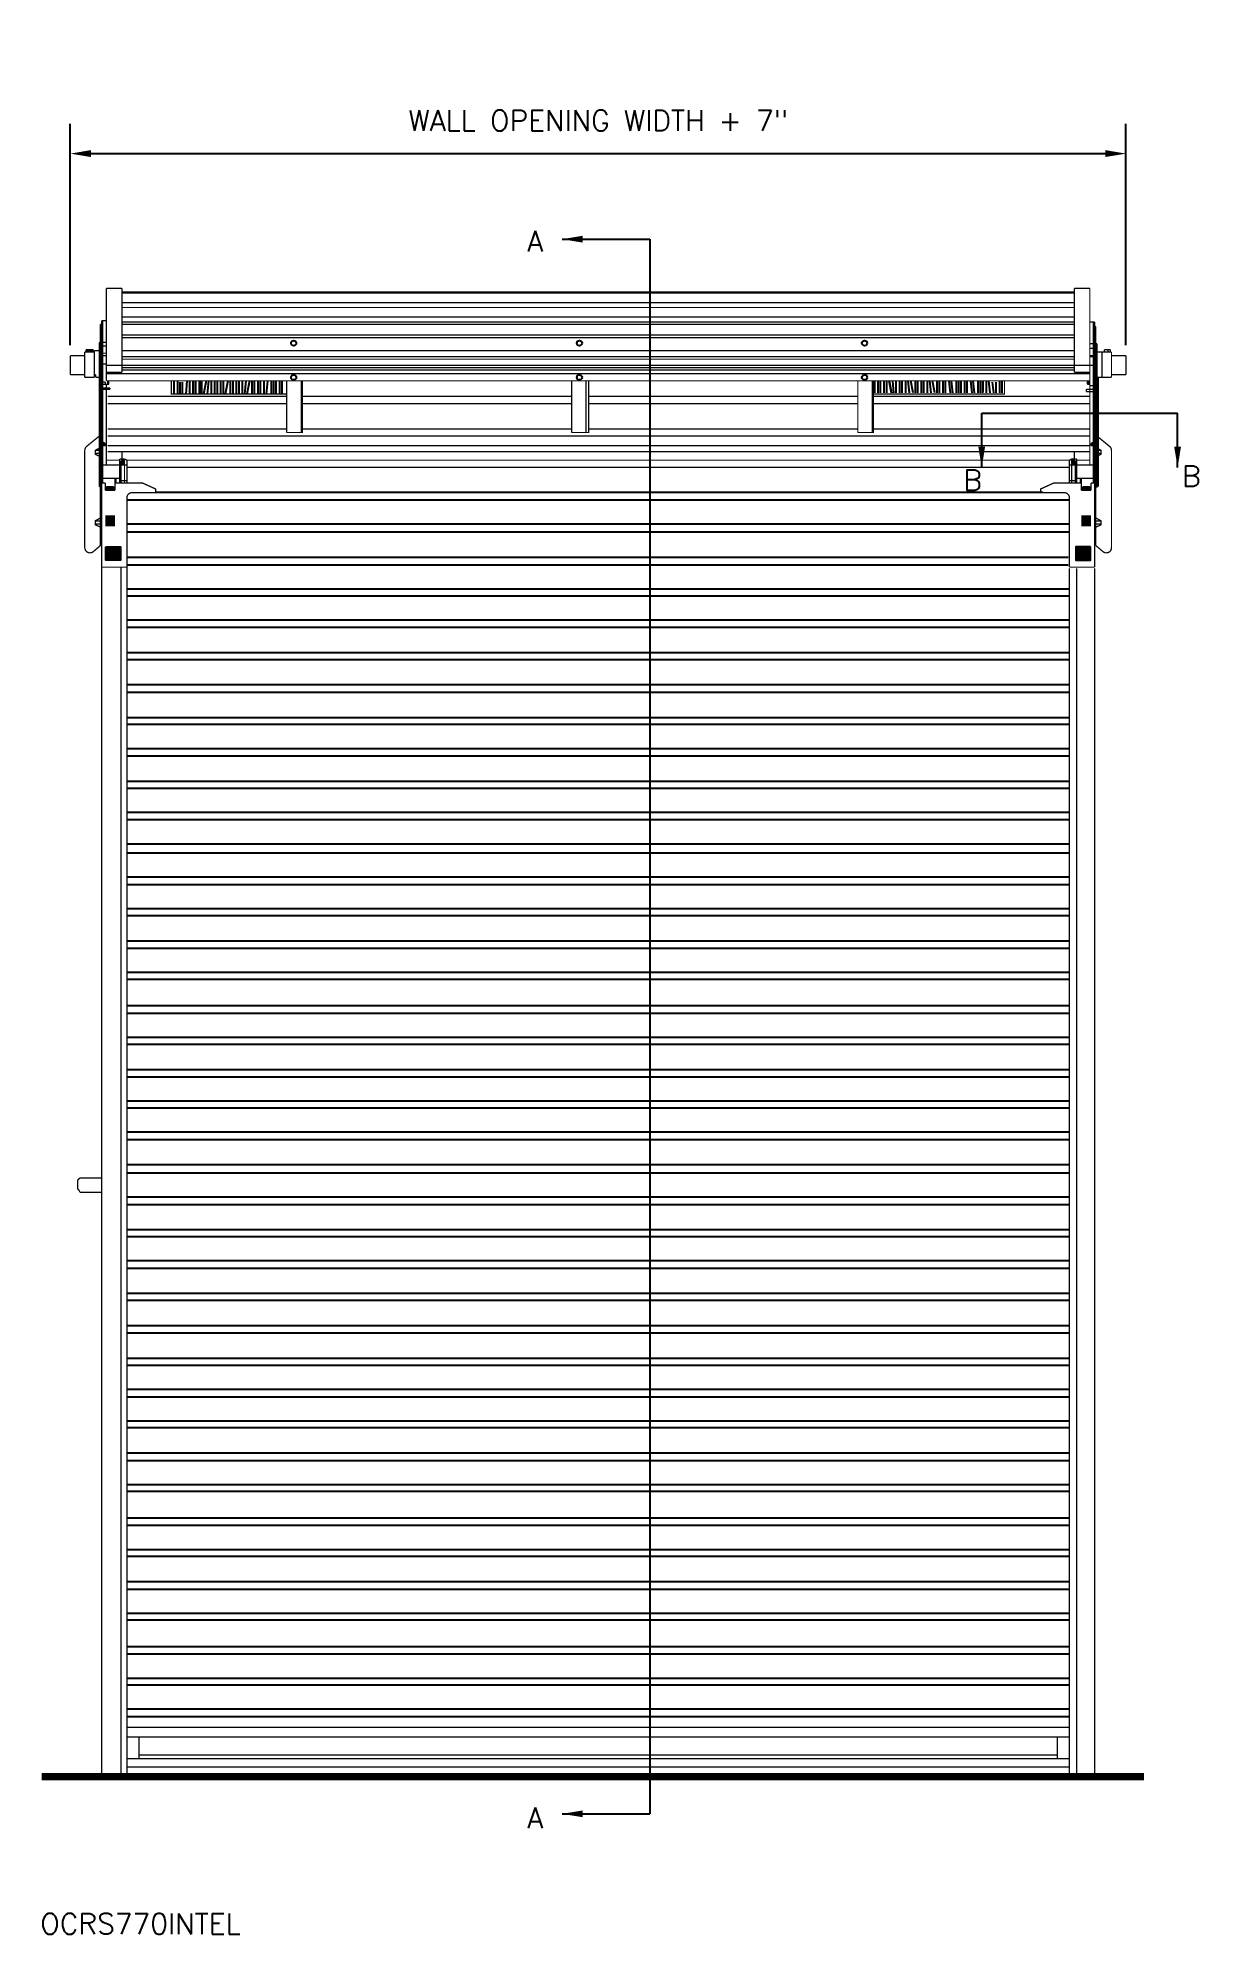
# Model space of a CAD drawing. Extents: x 0 to 112, y 0 to 183.
import ezdxf

# ---------------------------------------------------------------- set-up
doc = ezdxf.new("R2010")
doc.units = 0
doc.header["$LTSCALE"] = 8
doc.header["$MEASUREMENT"] = 0
doc.layers.get('DEFPOINTS').update_dxf_attribs({"linetype": 'CONTINUOUS'})
for name, color, linetype in [('R-ANNO-DIMS', 3, 'CONTINUOUS'), ('R-ANNO-TEXT', 6, 'CONTINUOUS'), ('R-SWTS-DET1', 1, 'CONTINUOUS'), ('R-SWTS-DET3', 5, 'CONTINUOUS'), ('R-SWTS-PAT1', 5, 'CONTINUOUS')]:
    doc.layers.add(name, color=color, linetype=linetype)
doc.styles.add('SWTSTEXT', font='romans.shx')
doc.dimstyles.new('SWTSARCH', dxfattribs={"dimscale": 16, "dimtxt": 0.125, "dimasz": 0.125, "dimexe": 0.179688, "dimexo": 0.0625, "dimgap": 0.125, "dimtad": 1, "dimtih": 1, "dimtoh": 1, "dimdec": 4, "dimzin": 3, "dimtxsty": 'SWTSTEXT', "dimcen": 0.1875, "dimdle": 0.179688, "dimclrd": 256, "dimclre": 256, "dimclrt": 256, "dimazin": 3, "dimtfac": 1, "dimtdec": 4, "dimtofl": 0, "dimtmove": 0, "dimatfit": 3, "dimtolj": 1, "dimtzin": 3})

msp = doc.modelspace()

# ---------------------------------------------------------------- texts
at = {"layer": 'R-ANNO-TEXT', "style": 'SWTSTEXT'}
for s, p in [('A', (46.95959, 162.65808, 0.00153)), ('B', (89.12425, 139.56403, 0.00153)), ('B', (110.27269, 139.95561, 0.00153)), ('A', (46.95959, 10.23362, 0.00153)), ('OCRS770INTEL', (-0.11063, 0.00601, 0.00153))]:
    msp.add_text(s, height=2, dxfattribs=at).set_placement(p)

# ---------------------------------------------------------------- blocks, each defined once
blk = doc.blocks.new('*D0')
at = {"layer": 'DEFPOINTS', "color": 0}
for p in [(104.84, 172.13), (2.79, 152.61, 0), (104.84, 152.61, 0)]:
    blk.add_point(p, dxfattribs=at)
at = {"layer": 'R-ANNO-DIMS'}
for p, q in [((2.79, 153.61), (2.79, 175.01)), ((104.84, 153.61), (104.84, 175.01)), ((4.79, 172.13), (102.84, 172.13))]:
    blk.add_line(p, q, dxfattribs=at)
for points in [[(4.79, 172.47), (4.79, 171.8), (2.79, 172.13)], [(102.84, 172.47), (102.84, 171.8), (104.84, 172.13)]]:
    blk.add_solid(points, dxfattribs=at)
at = {"layer": 'R-ANNO-DIMS', "insert": (53.82, 175.32), "char_height": 2, "attachment_point": 5, "style": 'SWTSTEXT'}
blk.add_mtext('\\A1;WALL OPENING WIDTH + 7"', dxfattribs=at)

# ---------------------------------------------------------------- dimensions: what is measured, and where the dimension line sits
at = {"layer": 'R-ANNO-DIMS'}
dim = msp.add_linear_dim(base=(104.83852, 172.13192, 0), p1=(2.79494, 152.6065, 0.00153), p2=(104.83852, 152.6065, 0.00153), text='WALL OPENING WIDTH + 7"', dimstyle='SWTSARCH', dxfattribs=at)
dim.commit()
dim.dimension.update_dxf_attribs({"geometry": '*D0', "text_midpoint": (53.81673, 175.3224, 0)})

# ---------------------------------------------------------------- linework, layer by layer
at = {"layer": 'R-ANNO-TEXT'}
msp.add_line((58.81431, 163.86343, 0.00153), (58.81431, 11.62829, 0.00153), dxfattribs=at)
at = {"layer": 'R-SWTS-DET1', "const_width": 0.125}
for points, elevation in [([(6.28162, 150.74693), (6.28162, 159.11497)], 0.00153), ([(7.79252, 159.11497), (6.28162, 159.11497)], 0.00153), ([(7.79252, 159.11497), (7.79252, 150.97938)], 0.00153), ([(7.79252, 158.7663), (99.84095, 158.7663)], 0.00153), ([(99.84095, 158.65008), (7.79252, 158.65008)], 0.00153), ([(7.79252, 157.7203), (99.84095, 157.7203)], 0.00153), ([(99.84095, 150.97938), (99.84095, 159.11497)], 0.00153), ([(101.35184, 159.11497), (99.84095, 159.11497)], 0.00153), ([(101.35184, 150.74693), (101.35184, 159.11497)], 0.00153), ([(5.81673, 138.42732), (5.81673, 155.97696)], 0.00153), ([(5.81673, 155.97696), (5.93296, 155.97696)], 0.00153), ([(5.93296, 155.97696), (6.28162, 155.97696)], 0.00153), ([(5.93296, 155.97696), (5.93296, 153.88495)], 0.00153), ([(7.79252, 157.25541), (99.84095, 157.25541)], 0.00153), ([(7.79252, 156.32563), (99.84095, 156.32563)], 0.00153), ([(99.84095, 155.86074), (7.79252, 155.86074)], 0.00153), ([(101.70051, 155.86074), (101.35184, 155.86074)], 0.00153), ([(101.70051, 155.86074), (101.70051, 153.76873)], 0.00153), ([(101.81673, 155.86074), (101.70051, 155.86074)], 0.00153), ([(101.81673, 138.3111), (101.81673, 155.86074)], 0.00153), ([(5.70051, 134.47575), (5.70051, 155.62829)], 0.00153), ([(5.81673, 155.62829), (5.70051, 155.62829)], 0.00153), ([(5.70051, 155.1634), (5.81673, 155.1634)], 0.00153), ([(99.84095, 155.62829), (7.79252, 155.62829)], 0.00153), ([(99.84095, 154.58229), (7.79252, 154.58229)], 0.00153), ([(7.79252, 154.34984), (99.84095, 154.34984)], 0.00153), ([(101.93296, 155.39584), (101.81673, 155.39584)], 0.00153), ([(101.93296, 155.04718), (101.81673, 155.04718)], 0.00153), ([(101.93296, 134.35953), (101.93296, 155.39584)], 0.00153), ([(2.79494, 152.6065), (2.79494, 150.74693)], 0.00153), ([(2.79494, 152.6065), (4.18961, 152.6065)], 0.00153), ([(4.18961, 152.95517), (4.18961, 150.51449)], 0.00153), ([(4.18961, 152.95517), (5.1194, 152.95517)], 0.00153), ([(4.30584, 153.18761), (4.42206, 153.18761)], 0.00153), ([(4.30584, 152.95517), (4.30584, 153.18761)], 0.00153), ([(4.30584, 152.95517), (4.30584, 152.95517), (4.42206, 152.95517), (4.42206, 153.07139), (4.42206, 153.07139), (4.53828, 153.07139), (4.53828, 153.07139), (4.77073, 153.07139)], 0.00153), ([(4.30584, 152.95517), (4.30584, 152.95517)], 0.00153), ([(4.30584, 152.95517), (4.30584, 152.95517), (4.30584, 152.95517), (4.30584, 152.95517), (4.42206, 152.95517), (4.42206, 152.95517), (4.42206, 152.95517), (4.53828, 152.95517), (4.53828, 152.95517), (4.77073, 152.95517)], 0.00153), ([(4.30584, 152.95517), (4.30584, 152.95517)], 0.00153), ([(4.42206, 153.07139), (4.42206, 153.18761)], 0.00153), ([(4.42206, 153.18761), (4.88695, 153.18761)], 0.00153), ([(4.77073, 152.95517), (4.53828, 152.95517)], 0.00153), ([(4.77073, 153.07139), (4.77073, 153.07139), (4.77073, 153.07139), (4.88695, 153.07139), (4.88695, 153.07139), (4.88695, 152.95517), (5.00317, 152.95517), (5.00317, 152.95517)], 0.00153), ([(4.77073, 152.95517), (4.77073, 152.95517), (4.77073, 152.95517), (4.88695, 152.95517), (4.88695, 152.95517), (4.88695, 152.95517), (5.00317, 152.95517), (5.00317, 152.95517), (5.00317, 152.95517), (5.00317, 152.95517)], 0.00153), ([(4.77073, 152.95517), (4.77073, 152.95517)], 0.00153), ([(4.88695, 153.07139), (4.88695, 153.18761)], 0.00153), ([(4.88695, 153.18761), (5.00317, 153.18761)], 0.00153), ([(5.00317, 152.95517), (5.00317, 153.18761)], 0.00153), ([(5.00317, 152.95517), (5.00317, 152.95517)], 0.00153), ([(5.00317, 152.95517), (5.00317, 152.95517)], 0.00153), ([(5.1194, 150.51449), (5.1194, 153.07139)], 0.00153), ([(5.58429, 153.07139), (5.1194, 153.07139)], 0.00153), ([(5.58429, 153.88495), (5.58429, 151.79294)], 0.00153), ([(5.70051, 153.88495), (5.70051, 153.88495), (5.70051, 153.88495), (5.58429, 153.88495)], 0.00153), ([(5.58429, 139.93822), (5.58429, 153.76873)], 0.00153), ([(5.58429, 153.76873), (5.58429, 153.76873)], 0.00153), ([(5.58429, 152.95517), (5.58429, 152.95517)], 0.00153), ([(5.58429, 152.95517), (5.58429, 152.95517)], 0.00153), ([(5.58429, 152.95517), (5.58429, 152.95517)], 0.00153), ([(5.58429, 152.83894), (5.58429, 152.83894)], 0.00153), ([(5.70051, 153.88495), (5.70051, 151.90916)], 0.00153), ([(5.70051, 151.90916), (5.70051, 153.88495)], 0.00153), ([(5.70051, 153.88495), (5.70051, 153.88495)], 0.00153), ([(5.70051, 153.88495), (5.70051, 153.88495), (5.70051, 153.88495), (5.70051, 153.88495)], 0.00153), ([(5.81673, 153.88495), (5.81673, 153.88495), (5.81673, 153.88495), (5.93296, 153.88495)], 0.00153), ([(5.93296, 153.53628), (5.81673, 153.53628)], 0.00153), ([(5.81673, 153.53628), (5.81673, 153.30384)], 0.00153), ([(5.81673, 152.83894), (5.93296, 152.6065)], 0.00153), ([(5.93296, 152.83894), (5.81673, 152.83894)], 0.00153), ([(5.81673, 152.83894), (5.81673, 152.83894)], 0.00153), ([(5.93296, 152.6065), (5.93296, 152.6065), (5.81673, 152.6065), (5.81673, 152.6065), (5.81673, 152.6065), (5.81673, 152.6065), (5.81673, 152.6065), (5.81673, 152.6065), (5.81673, 152.6065), (5.81673, 152.6065), (5.81673, 152.6065), (5.81673, 152.6065), (5.81673, 152.6065), (5.81673, 152.6065), (5.81673, 152.6065), (5.81673, 152.6065)], 0.00153), ([(5.93296, 152.6065), (5.93296, 152.6065), (5.81673, 152.6065), (5.81673, 152.6065), (5.81673, 152.6065), (5.81673, 152.6065), (5.81673, 152.6065), (5.81673, 152.6065), (5.81673, 152.6065), (5.81673, 152.6065), (5.81673, 152.6065), (5.81673, 152.6065), (5.81673, 152.6065), (5.81673, 152.6065), (5.81673, 152.6065), (5.81673, 152.6065)], 0.00153), ([(5.93296, 153.53628), (5.93296, 153.88495)], 0.00153), ([(6.28162, 153.88495), (5.93296, 153.88495)], 0.00153), ([(5.93296, 152.6065), (5.93296, 153.53628)], 0.00153), ([(6.28162, 153.53628), (5.93296, 153.53628)], 0.00153), ([(5.93296, 152.83894), (6.28162, 152.83894)], 0.00153), ([(5.93296, 149.81715), (5.93296, 152.6065)], 0.00153), ([(5.93296, 152.6065), (6.28162, 152.6065)], 0.00153), ([(7.79252, 153.07139), (99.84095, 153.07139)], 0.00153), ([(99.84095, 152.49028), (7.79252, 152.49028)], 0.00153), ([(99.84095, 152.25783), (7.79252, 152.25783)], 0.00153), ([(101.35184, 153.76873), (101.35184, 153.30384)], 0.00153), ([(101.70051, 153.76873), (101.35184, 153.76873)], 0.00153), ([(101.35184, 153.30384), (101.70051, 153.30384)], 0.00153), ([(101.70051, 152.6065), (101.35184, 152.6065)], 0.00153), ([(101.70051, 152.49028), (101.35184, 152.49028)], 0.00153), ([(101.70051, 153.30384), (101.70051, 153.76873)], 0.00153), ([(101.70051, 153.76873), (101.70051, 153.76873), (101.70051, 153.76873), (101.81673, 153.76873)], 0.00153), ([(101.70051, 152.49028), (101.70051, 153.30384)], 0.00153), ([(101.70051, 153.30384), (101.81673, 153.30384)], 0.00153), ([(101.70051, 152.6065), (101.81673, 152.6065)], 0.00153), ([(101.70051, 149.70093), (101.70051, 152.49028)], 0.00153), ([(101.81673, 153.30384), (101.81673, 153.18761)], 0.00153), ([(101.81673, 152.6065), (101.81673, 152.49028)], 0.00153), ([(101.81673, 152.6065), (101.81673, 152.6065)], 0.00153), ([(101.81673, 152.49028), (101.81673, 152.49028), (101.81673, 152.49028), (101.81673, 152.49028), (101.81673, 152.49028), (101.81673, 152.49028), (101.81673, 152.49028), (101.81673, 152.49028), (101.81673, 152.49028), (101.81673, 152.49028), (101.81673, 152.49028), (101.81673, 152.49028), (101.81673, 152.49028), (101.81673, 152.49028), (101.81673, 152.49028), (101.81673, 152.49028)], 0.00153), ([(101.81673, 152.49028), (101.81673, 152.49028), (101.81673, 152.49028), (101.81673, 152.49028), (101.81673, 152.49028), (101.81673, 152.49028), (101.81673, 152.49028), (101.81673, 152.49028), (101.81673, 152.49028), (101.81673, 152.49028), (101.81673, 152.49028), (101.81673, 152.49028), (101.81673, 152.49028), (101.81673, 152.49028), (101.81673, 152.49028), (101.81673, 152.49028)], 0.00153), ([(101.93296, 139.82199), (101.93296, 153.76873)], 0.00153), ([(101.93296, 149.70093), (101.93296, 153.76873)], 0.00153), ([(101.93296, 153.76873), (101.93296, 153.76873)], 0.00153), ([(102.04918, 153.76873), (102.04918, 153.76873), (102.04918, 153.76873), (101.93296, 153.76873)], 0.00153), ([(101.93296, 153.76873), (101.93296, 153.76873), (101.93296, 153.76873), (101.93296, 153.76873)], 0.00153), ([(102.04918, 153.30384), (102.04918, 153.76873)], 0.00153), ([(102.04918, 139.82199), (102.04918, 153.76873)], 0.00153), ([(102.04918, 153.76873), (102.04918, 153.76873)], 0.00153), ([(102.04918, 153.76873), (102.04918, 153.76873)], 0.00153), ([(102.04918, 153.6525), (102.04918, 153.6525)], 0.00153), ([(102.04918, 153.6525), (102.04918, 153.6525)], 0.00153), ([(102.04918, 153.6525), (102.04918, 153.6525)], 0.00153), ([(102.04918, 153.30384), (102.04918, 153.30384)], 0.00153), ([(102.04918, 152.95517), (102.51407, 152.95517)], 0.00153), ([(102.51407, 152.95517), (102.51407, 150.51449)], 0.00153), ([(102.51407, 152.95517), (103.44385, 152.95517)], 0.00153), ([(102.63029, 152.95517), (102.63029, 152.95517)], 0.00153), ([(102.63029, 152.95517), (103.32763, 152.95517)], 0.00153), ([(102.74651, 152.95517), (102.74651, 153.18761)], 0.00153), ([(102.74651, 153.18761), (103.32763, 153.18761)], 0.00153), ([(103.09518, 152.95517), (103.09518, 153.18761)], 0.00153), ([(103.32763, 152.95517), (103.32763, 153.18761)], 0.00153), ([(103.32763, 152.95517), (103.32763, 152.95517)], 0.00153), ([(103.44385, 150.51449), (103.44385, 152.95517)], 0.00153), ([(103.44385, 152.6065), (104.83852, 152.6065)], 0.00153), ([(104.83852, 152.6065), (104.83852, 150.74693)], 0.00153), ([(2.79494, 150.74693), (4.18961, 150.74693)], 0.00153), ([(4.18961, 150.51449), (5.1194, 150.51449)], 0.00153), ([(4.18961, 150.51449), (5.1194, 150.51449)], 0.00153), ([(5.23562, 150.74693), (5.1194, 150.74693)], 0.00153), ([(5.23562, 150.74693), (5.23562, 150.51449)], 0.00153), ([(5.58429, 150.51449), (5.23562, 150.51449)], 0.00153), ([(5.58429, 151.90916), (5.58429, 151.90916)], 0.00153), ([(5.58429, 150.51449), (5.58429, 140.05444)], 0.00153), ([(5.81673, 151.79294), (6.28162, 151.79294)], 0.00153), ([(6.28162, 151.67672), (7.79252, 151.67672)], 0.00153), ([(6.28162, 150.97938), (7.79252, 150.97938)], 0.00153), ([(101.35184, 150.86316), (6.28162, 150.86316)], 0.00153), ([(6.28162, 150.74693), (6.28162, 150.16582)], 0.00153), ([(99.84095, 151.67672), (7.79252, 151.67672)], 0.00153), ([(99.84095, 151.44427), (7.79252, 151.44427)], 0.00153), ([(7.79252, 151.21183), (99.84095, 151.21183)], 0.00153), ([(101.35184, 151.67672), (99.84095, 151.67672)], 0.00153), ([(99.84095, 150.97938), (101.35184, 150.97938)], 0.00153), ([(101.81673, 151.67672), (101.35184, 151.67672)], 0.00153), ([(101.35184, 150.74693), (101.35184, 149.35226)], 0.00153), ([(102.04918, 150.0496), (102.04918, 151.44427)], 0.00153), ([(102.04918, 151.44427), (102.04918, 151.44427)], 0.00153), ([(102.04918, 150.51449), (102.04918, 150.51449)], 0.00153), ([(102.04918, 150.51449), (102.51407, 150.51449)], 0.00153), ([(102.04918, 150.51449), (102.04918, 150.51449)], 0.00153), ([(102.04918, 150.51449), (102.04918, 150.51449)], 0.00153), ([(102.1654, 139.93822), (102.1654, 150.51449)], 0.00153), ([(103.44385, 150.51449), (102.51407, 150.51449)], 0.00153), ([(103.44385, 150.74693), (104.83852, 150.74693)], 0.00153), ([(5.58429, 150.16582), (5.70051, 150.16582)], 0.00153), ([(5.70051, 149.81715), (5.58429, 149.81715)], 0.00153), ([(5.70051, 149.70093), (5.58429, 149.70093)], 0.00153), ([(5.70051, 149.70093), (5.58429, 149.70093)], 0.00153), ([(5.81673, 149.70093), (5.58429, 149.70093)], 0.00153), ([(5.70051, 149.70093), (5.58429, 149.70093)], 0.00153), ([(5.70051, 149.70093), (5.58429, 149.70093)], 0.00153), ([(5.58429, 149.70093), (5.58429, 149.70093), (5.58429, 149.70093), (5.58429, 149.46848)], 0.00153), ([(5.58429, 149.46848), (5.58429, 149.46848), (5.58429, 149.46848), (5.58429, 149.46848), (5.58429, 149.46848), (5.58429, 149.46848), (5.58429, 149.46848), (5.58429, 149.46848), (5.58429, 149.46848), (5.58429, 149.46848), (5.58429, 149.46848), (5.58429, 149.46848), (5.58429, 149.46848), (5.58429, 149.46848), (5.58429, 149.46848), (5.58429, 149.46848), (5.58429, 149.46848), (5.58429, 149.35226), (5.58429, 149.35226), (5.58429, 149.35226), (5.58429, 149.35226), (5.58429, 149.35226), (5.58429, 149.35226), (5.58429, 149.35226), (5.58429, 149.35226), (5.58429, 149.35226), (5.58429, 149.35226), (5.58429, 149.35226), (5.58429, 149.35226), (5.58429, 149.35226)], 0.00153), ([(5.58429, 149.35226), (5.70051, 149.35226)], 0.00153), ([(5.70051, 150.16582), (5.70051, 149.81715)], 0.00153), ([(5.70051, 149.81715), (5.70051, 150.16582)], 0.00153), ([(5.70051, 139.93822), (5.70051, 149.70093)], 0.00153), ([(5.70051, 149.35226), (5.70051, 149.35226)], 0.00153), ([(5.70051, 148.30626), (5.70051, 148.30626), (5.70051, 148.30626), (5.70051, 148.42248)], 0.00153), ([(6.39785, 149.81715), (5.81673, 149.81715)], 0.00153), ([(5.81673, 149.81715), (5.81673, 149.81715), (5.81673, 149.81715), (5.81673, 149.70093)], 0.00153), ([(5.81673, 149.58471), (5.81673, 149.58471), (5.81673, 149.58471), (5.93296, 149.46848)], 0.00153), ([(5.81673, 149.46848), (5.93296, 149.46848)], 0.00153), ([(5.81673, 149.46848), (5.81673, 149.46848), (5.81673, 149.46848), (5.93296, 149.35226)], 0.00153), ([(5.93296, 149.81715), (5.93296, 150.0496)], 0.00153), ([(5.93296, 150.0496), (5.93296, 150.0496)], 0.00153), ([(6.1654, 150.0496), (5.93296, 150.0496)], 0.00153), ([(6.1654, 150.0496), (5.93296, 150.0496)], 0.00153), ([(5.93296, 149.81715), (5.93296, 149.81715)], 0.00153), ([(6.1654, 149.81715), (5.93296, 149.81715)], 0.00153), ([(5.93296, 149.81715), (5.93296, 149.46848)], 0.00153), ([(5.93296, 149.35226), (5.93296, 149.46848)], 0.00153), ([(6.63029, 149.46848), (5.93296, 149.46848)], 0.00153), ([(6.63029, 149.35226), (5.93296, 149.35226)], 0.00153), ([(5.93296, 149.35226), (5.93296, 142.03023)], 0.00153), ([(6.1654, 149.81715), (6.1654, 150.0496)], 0.00153), ([(6.28162, 150.16582), (24.41237, 150.16582)], 0.00153), ([(6.28162, 149.81715), (6.28162, 149.46848)], 0.00153), ([(6.28162, 149.46848), (6.28162, 149.35226)], 0.00153), ([(6.28162, 149.35226), (6.28162, 144.00601)], 0.00153), ([(6.39785, 150.16582), (6.39785, 149.81715)], 0.00153), ([(6.39785, 149.81715), (6.39785, 149.81715), (6.39785, 149.81715), (6.51407, 149.81715)], 0.00153), ([(6.39785, 148.65492), (23.71504, 148.65492)], 0.00153), ([(6.51407, 150.16582), (6.51407, 149.81715)], 0.00153), ([(6.63029, 149.46848), (6.63029, 149.35226)], 0.00153), ([(12.55765, 150.16582), (12.55765, 148.88737), (23.71504, 148.88737)], 0.00153), ([(23.71504, 150.16582), (23.71504, 145.16824)], 0.00153), ([(24.41237, 150.16582), (52.30584, 150.16582)], 0.00153), ([(25.10971, 145.16824), (25.10971, 150.16582)], 0.00153), ([(25.22593, 150.16582), (25.22593, 145.28446)], 0.00153), ([(25.22593, 148.65492), (51.25983, 148.65492)], 0.00153), ([(51.25983, 150.16582), (51.25983, 145.16824)], 0.00153), ([(52.30584, 150.16582), (79.61819, 150.16582)], 0.00153), ([(52.6545, 145.16824), (52.6545, 150.16582)], 0.00153), ([(52.88695, 150.16582), (52.88695, 145.28446)], 0.00153), ([(52.88695, 148.65492), (78.92085, 148.65492)], 0.00153), ([(78.92085, 150.16582), (78.92085, 145.16824)], 0.00153), ([(79.61819, 150.16582), (101.35184, 150.16582)], 0.00153), ([(80.31552, 145.16824), (80.31552, 150.16582)], 0.00153), ([(80.31552, 148.88737), (93.10003, 148.88737), (93.10003, 150.16582)], 0.00153), ([(80.43174, 150.16582), (80.43174, 145.28446)], 0.00153), ([(80.43174, 148.65492), (101.35184, 148.65492)], 0.00153), ([(101.00317, 149.11982), (101.00317, 149.35226)], 0.00153), ([(101.00317, 149.35226), (101.70051, 149.35226)], 0.00153), ([(101.00317, 149.11982), (101.70051, 149.11982)], 0.00153), ([(101.1194, 149.81715), (101.1194, 150.16582)], 0.00153), ([(101.1194, 149.81715), (101.1194, 149.81715), (101.1194, 149.81715), (101.23562, 149.81715)], 0.00153), ([(101.23562, 149.81715), (101.23562, 150.16582)], 0.00153), ([(101.23562, 149.81715), (101.35184, 149.81715)], 0.00153), ([(101.70051, 149.70093), (101.35184, 149.70093)], 0.00153), ([(101.35184, 149.11982), (101.35184, 149.35226)], 0.00153), ([(101.35184, 149.11982), (101.35184, 144.00601)], 0.00153), ([(101.70051, 149.70093), (101.70051, 149.35226)], 0.00153), ([(101.81673, 149.58471), (101.81673, 149.58471), (101.81673, 149.58471), (101.70051, 149.70093)], 0.00153), ([(101.70051, 149.11982), (101.70051, 149.35226)], 0.00153), ([(101.70051, 149.11982), (101.70051, 149.11982), (101.70051, 149.11982), (101.81673, 149.35226)], 0.00153), ([(101.70051, 149.11982), (101.70051, 141.914)], 0.00153), ([(101.81673, 149.58471), (101.93296, 149.58471)], 0.00153), ([(101.81673, 149.35226), (101.81673, 149.35226), (101.81673, 149.35226), (101.81673, 149.46848)], 0.00153), ([(101.81673, 149.11982), (101.81673, 149.35226)], 0.00153), ([(101.93296, 149.70093), (101.93296, 149.70093)], 0.00153), ([(101.93296, 149.70093), (101.93296, 149.70093), (101.93296, 149.70093), (102.04918, 149.70093)], 0.00153), ([(101.93296, 149.70093), (101.93296, 149.70093), (101.93296, 149.70093), (101.93296, 149.70093)], 0.00153), ([(102.04918, 149.58471), (101.93296, 149.58471)], 0.00153), ([(101.93296, 149.58471), (101.93296, 149.58471), (101.93296, 149.58471), (101.93296, 149.58471)], 0.00153), ([(102.04918, 149.11982), (101.93296, 149.11982)], 0.00153), ([(101.93296, 149.11982), (101.93296, 149.11982)], 0.00153), ([(102.04918, 149.70093), (102.04918, 149.70093)], 0.00153), ([(102.1654, 149.35226), (102.1654, 149.35226), (102.1654, 149.35226), (102.04918, 149.58471)], 0.00153), ([(102.1654, 149.35226), (102.1654, 149.35226), (102.1654, 149.35226), (102.1654, 149.35226), (102.1654, 149.35226), (102.1654, 149.35226), (102.1654, 149.35226), (102.1654, 149.35226), (102.04918, 149.35226), (102.04918, 149.35226), (102.04918, 149.35226), (102.04918, 149.35226), (102.04918, 149.35226), (102.04918, 149.35226), (102.04918, 149.11982), (102.04918, 149.11982), (102.04918, 149.11982), (102.04918, 149.11982), (102.04918, 149.11982), (102.04918, 149.11982), (102.04918, 149.11982), (102.04918, 149.11982), (102.04918, 149.11982), (102.04918, 149.11982), (102.04918, 149.11982), (102.04918, 149.11982)], 0.00153), ([(102.04918, 149.11982), (102.04918, 149.11982), (102.04918, 149.11982)], 0.00153), ([(5.70051, 148.30626), (5.58429, 148.30626)], 0.00153), ([(5.58429, 148.30626), (5.58429, 148.30626), (5.58429, 148.30626), (5.58429, 148.07381)], 0.00153), ([(5.58429, 148.07381), (5.58429, 148.07381), (5.58429, 148.07381), (5.58429, 148.07381), (5.58429, 148.07381), (5.58429, 148.07381), (5.58429, 148.07381), (5.58429, 148.07381), (5.58429, 148.07381), (5.58429, 148.07381), (5.58429, 148.07381), (5.58429, 148.07381), (5.58429, 148.07381), (5.58429, 148.07381), (5.58429, 148.07381), (5.58429, 148.07381), (5.58429, 148.07381), (5.58429, 148.07381), (5.58429, 148.07381), (5.58429, 148.07381), (5.58429, 148.07381), (5.58429, 148.07381), (5.58429, 148.07381), (5.58429, 148.07381), (5.58429, 148.07381), (5.58429, 148.07381), (5.58429, 148.07381), (5.58429, 148.07381), (5.58429, 148.07381), (5.58429, 147.95759)], 0.00153), ([(5.58429, 147.95759), (5.70051, 147.95759)], 0.00153), ([(5.70051, 147.95759), (5.70051, 147.95759)], 0.00153), ([(23.71504, 147.95759), (6.39785, 147.95759)], 0.00153), ([(51.25983, 147.95759), (25.22593, 147.95759)], 0.00153), ([(78.92085, 147.95759), (52.88695, 147.95759)], 0.00153), ([(101.35184, 147.95759), (80.43174, 147.95759)], 0.00153), ([(101.93296, 148.30626), (101.93296, 148.30626), (101.93296, 148.30626), (101.93296, 148.19003)], 0.00153), ([(102.04918, 148.19003), (101.93296, 148.19003)], 0.00153), ([(102.04918, 147.72514), (101.93296, 147.72514)], 0.00153), ([(101.93296, 147.72514), (101.93296, 147.72514)], 0.00153), ([(102.1654, 147.95759), (102.1654, 147.95759), (102.1654, 147.95759), (102.04918, 148.19003)], 0.00153), ([(102.1654, 147.95759), (102.1654, 147.95759), (102.1654, 147.95759), (102.1654, 147.95759), (102.1654, 147.95759), (102.1654, 147.95759), (102.1654, 147.95759), (102.04918, 147.95759), (102.04918, 147.95759), (102.04918, 147.95759), (102.04918, 147.95759), (102.04918, 147.95759), (102.04918, 147.95759), (102.04918, 147.95759), (102.04918, 147.95759), (102.04918, 147.95759), (102.04918, 147.95759), (102.04918, 147.95759), (102.04918, 147.95759), (102.04918, 147.95759), (102.04918, 147.95759), (102.04918, 147.95759), (102.04918, 147.95759), (102.04918, 147.95759), (102.04918, 147.72514), (102.04918, 147.72514), (102.04918, 147.72514)], 0.00153), ([(23.71504, 145.51691), (6.39785, 145.51691)], 0.00153), ([(6.39785, 144.81957), (101.35184, 144.81957)], 0.00153), ([(23.71504, 145.16824), (25.10971, 145.16824)], 0.00153), ([(25.10971, 145.16824), (25.10971, 145.16824), (25.10971, 145.16824), (25.10971, 145.16824), (25.10971, 145.16824), (25.10971, 145.16824), (25.10971, 145.16824), (25.22593, 145.16824), (25.22593, 145.16824), (25.22593, 145.16824), (25.22593, 145.16824), (25.22593, 145.16824), (25.22593, 145.16824), (25.22593, 145.28446), (25.22593, 145.28446), (25.22593, 145.28446), (25.22593, 145.28446)], 0.00153), ([(51.25983, 145.51691), (25.22593, 145.51691)], 0.00153), ([(51.25983, 145.16824), (52.6545, 145.16824)], 0.00153), ([(52.6545, 145.16824), (52.6545, 145.16824), (52.6545, 145.16824), (52.6545, 145.16824), (52.88695, 145.16824), (52.88695, 145.16824), (52.88695, 145.16824), (52.88695, 145.16824), (52.88695, 145.16824), (52.88695, 145.16824), (52.88695, 145.16824), (52.88695, 145.16824), (52.88695, 145.16824), (52.88695, 145.28446), (52.88695, 145.28446), (52.88695, 145.28446), (52.88695, 145.28446)], 0.00153), ([(78.92085, 145.51691), (52.88695, 145.51691)], 0.00153), ([(78.92085, 145.16824), (80.31552, 145.16824)], 0.00153), ([(80.31552, 145.16824), (80.31552, 145.16824), (80.43174, 145.16824), (80.43174, 145.16824), (80.43174, 145.16824), (80.43174, 145.16824), (80.43174, 145.16824), (80.43174, 145.16824), (80.43174, 145.16824), (80.43174, 145.16824), (80.43174, 145.16824), (80.43174, 145.16824), (80.43174, 145.16824), (80.43174, 145.28446), (80.43174, 145.28446), (80.43174, 145.28446), (80.43174, 145.28446)], 0.00153), ([(101.35184, 145.51691), (80.43174, 145.51691)], 0.00153), ([(5.75684, 143.75033), (5.19434, 143.43783), (5.19434, 143.06283), (5.75684, 142.81283)], 0), ([(5.23562, 143.43398), (5.75684, 143.43398)], 0.00153), ([(5.23562, 143.14781), (5.75684, 143.14781)], 0.00153), ([(5.93296, 144.23846), (5.93296, 144.23846)], 0.00153), ([(5.93296, 144.23846), (5.93296, 144.23846)], 0.00153), ([(6.1654, 144.12224), (6.1654, 144.12224), (6.1654, 144.12224), (5.93296, 144.23846)], 0.00153), ([(6.1654, 144.12224), (5.93296, 144.12224)], 0.00153), ([(5.93296, 144.00601), (6.1654, 144.00601)], 0.00153), ([(5.93296, 143.88979), (6.1654, 143.88979)], 0.00153), ([(6.1654, 143.88979), (6.1654, 144.12224)], 0.00153), ([(6.28162, 144.00601), (6.28162, 143.30868)], 0.00153), ([(6.28162, 142.03023), (6.28162, 143.30868)], 0.00153), ([(6.39785, 143.88979), (101.35184, 143.88979)], 0.00153), ([(6.39785, 143.30868), (101.35184, 143.30868)], 0.00153), ([(7.79252, 142.61134), (7.79252, 143.30868)], 0.00153), ([(99.84095, 142.61134), (99.84095, 143.30868)], 0.00153), ([(101.35184, 144.00601), (101.35184, 143.30868)], 0.00153), ([(101.35184, 142.03023), (101.35184, 143.30868)], 0.00153), ([(101.46806, 144.12224), (101.46806, 144.12224), (101.46806, 144.12224), (101.70051, 144.23846)], 0.00153), ([(101.46806, 143.88979), (101.46806, 144.12224)], 0.00153), ([(101.46806, 144.12224), (101.70051, 144.12224)], 0.00153), ([(101.70051, 144.00601), (101.46806, 144.00601)], 0.00153), ([(101.70051, 143.88979), (101.46806, 143.88979)], 0.00153), ([(101.70051, 144.23846), (101.70051, 144.23846)], 0.00153), ([(101.70051, 144.23846), (101.70051, 144.23846)], 0.00153), ([(101.87662, 143.75033), (102.43912, 143.43783), (102.43912, 143.06283), (101.87662, 142.81283)], 0), ([(102.39785, 143.43398), (101.87662, 143.43398)], 0.00153), ([(102.39785, 143.14781), (101.87662, 143.14781)], 0.00153), ([(5.93296, 142.03023), (5.93296, 142.03023)], 0.00153), ([(7.90874, 142.03023), (5.93296, 142.03023)], 0.00153), ([(5.93296, 140.28689), (5.93296, 142.03023)], 0.00153), ([(5.93296, 142.03023), (7.90874, 142.03023)], 0.00153), ([(6.28162, 142.49512), (7.56007, 142.49512)], 0.00153), ([(7.56007, 142.03023), (7.56007, 142.61134)], 0.00153), ([(7.56007, 142.61134), (8.02496, 142.61134)], 0.00153), ([(7.6763, 142.3789), (7.6763, 142.3789), (7.6763, 142.3789), (7.56007, 142.3789), (7.56007, 142.3789), (7.56007, 142.3789), (7.56007, 142.49512), (7.56007, 142.49512), (7.56007, 142.49512)], 0.00153), ([(7.56007, 142.03023), (7.6763, 142.03023)], 0.00153), ([(7.56007, 142.03023), (7.56007, 140.75178)], 0.00153), ([(7.6763, 142.03023), (7.56007, 142.03023)], 0.00153), ([(7.6763, 142.49512), (7.6763, 142.49512)], 0.00153), ([(7.6763, 142.49512), (7.6763, 142.49512)], 0.00153), ([(7.6763, 142.49512), (7.79252, 142.49512)], 0.00153), ([(7.6763, 142.49512), (7.90874, 142.49512)], 0.00153), ([(7.6763, 142.49512), (7.90874, 142.49512)], 0.00153), ([(7.6763, 142.03023), (7.6763, 142.3789)], 0.00153), ([(7.79252, 142.3789), (7.6763, 142.3789)], 0.00153), ([(7.6763, 140.28689), (7.6763, 142.03023)], 0.00153), ([(8.02496, 142.03023), (7.6763, 142.03023)], 0.00153), ([(7.79252, 142.49512), (7.79252, 142.3789)], 0.00153), ([(7.79252, 142.49512), (7.79252, 142.03023)], 0.00153), ([(7.79252, 142.49512), (7.79252, 142.49512)], 0.00153), ([(7.79252, 142.49512), (7.79252, 142.49512)], 0.00153), ([(7.79252, 142.03023), (7.79252, 142.3789)], 0.00153), ([(7.90874, 142.03023), (7.90874, 142.49512)], 0.00153), ([(7.90874, 142.49512), (7.90874, 142.49512), (8.02496, 142.49512), (8.02496, 142.49512), (8.02496, 142.49512), (8.02496, 142.49512), (8.02496, 142.49512), (8.02496, 142.49512), (8.02496, 142.49512), (8.02496, 142.49512), (8.02496, 142.49512)], 0.00153), ([(8.02496, 142.49512), (7.90874, 142.49512)], 0.00153), ([(7.90874, 142.49512), (8.02496, 142.49512), (8.02496, 142.49512), (8.02496, 142.49512), (8.02496, 142.49512), (8.02496, 142.49512), (8.02496, 142.49512), (8.02496, 142.49512), (8.02496, 142.49512), (8.02496, 142.49512)], 0.00153), ([(8.02496, 142.14645), (8.02496, 142.03023), (8.02496, 142.03023), (8.02496, 142.03023), (8.02496, 142.03023), (8.02496, 142.03023), (8.02496, 142.03023), (8.02496, 142.03023), (8.02496, 142.03023), (7.90874, 142.03023), (7.90874, 142.03023)], 0.00153), ([(7.90874, 142.03023), (8.02496, 142.03023)], 0.00153), ([(8.02496, 142.03023), (7.90874, 142.03023)], 0.00153), ([(8.02496, 142.61134), (8.02496, 142.61134), (8.02496, 142.61134), (8.02496, 142.61134), (8.25741, 142.49512), (8.25741, 142.49512), (8.25741, 142.49512), (8.25741, 142.49512), (8.25741, 142.49512), (8.25741, 142.49512), (8.25741, 142.49512)], 0.00153), ([(8.02496, 142.49512), (8.02496, 142.49512)], 0.00153), ([(8.02496, 142.49512), (8.02496, 142.14645)], 0.00153), ([(8.02496, 142.49512), (8.02496, 142.49512)], 0.00153), ([(8.02496, 142.49512), (8.02496, 142.49512), (8.02496, 142.49512), (8.02496, 142.49512), (8.02496, 142.49512), (8.02496, 142.49512), (8.02496, 142.49512), (8.02496, 142.49512), (8.02496, 142.49512)], 0.00153), ([(8.02496, 142.49512), (8.02496, 142.49512)], 0.00153), ([(8.02496, 142.49512), (8.02496, 142.49512)], 0.00153), ([(8.02496, 142.49512), (8.02496, 142.14645)], 0.00153), ([(8.02496, 142.03023), (8.02496, 142.14645)], 0.00153), ([(8.02496, 142.14645), (8.02496, 142.14645)], 0.00153), ([(8.02496, 142.14645), (8.02496, 142.03023)], 0.00153), ([(8.25741, 142.03023), (8.25741, 142.03023), (8.25741, 142.03023), (8.25741, 142.03023), (8.25741, 142.03023), (8.25741, 142.03023), (8.25741, 142.03023), (8.02496, 142.03023), (8.02496, 142.03023)], 0.00153), ([(8.02496, 140.28689), (8.02496, 142.03023)], 0.00153), ([(8.02496, 142.03023), (8.02496, 142.03023), (8.02496, 142.03023), (8.02496, 142.03023), (8.02496, 142.03023), (8.02496, 142.03023), (8.02496, 142.03023), (8.02496, 142.03023), (8.02496, 142.03023)], 0.00153), ([(8.02496, 142.03023), (8.02496, 142.03023)], 0.00153), ([(8.02496, 142.03023), (8.02496, 142.03023)], 0.00153), ([(8.02496, 142.03023), (8.02496, 142.03023)], 0.00153), ([(8.02496, 142.03023), (8.02496, 142.03023)], 0.00153), ([(8.25741, 140.28689), (8.25741, 142.49512)], 0.00153), ([(8.25741, 142.49512), (99.37605, 142.49512)], 0.00153), ([(99.37605, 141.79778), (8.25741, 141.79778)], 0.00153), ([(99.6085, 142.61134), (99.6085, 142.61134), (99.6085, 142.61134), (99.6085, 142.61134), (99.37605, 142.49512), (99.37605, 142.49512), (99.37605, 142.49512), (99.37605, 142.49512), (99.37605, 142.49512), (99.37605, 142.49512), (99.37605, 142.49512)], 0.00153), ([(99.37605, 140.28689), (99.37605, 142.49512)], 0.00153), ([(99.37605, 142.03023), (99.37605, 142.03023), (99.37605, 142.03023), (99.37605, 142.03023), (99.37605, 142.03023), (99.37605, 142.03023), (99.37605, 142.03023), (99.6085, 142.03023), (99.6085, 142.03023)], 0.00153), ([(100.07339, 142.61134), (99.6085, 142.61134)], 0.00153), ([(99.72472, 142.49512), (99.6085, 142.49512), (99.6085, 142.49512), (99.6085, 142.49512), (99.6085, 142.49512), (99.6085, 142.49512), (99.6085, 142.49512), (99.6085, 142.49512), (99.6085, 142.49512), (99.6085, 142.49512)], 0.00153), ([(99.6085, 142.49512), (99.72472, 142.49512)], 0.00153), ([(99.6085, 142.49512), (99.6085, 142.49512)], 0.00153), ([(99.72472, 142.49512), (99.72472, 142.49512), (99.6085, 142.49512), (99.6085, 142.49512), (99.6085, 142.49512), (99.6085, 142.49512), (99.6085, 142.49512), (99.6085, 142.49512), (99.6085, 142.49512), (99.6085, 142.49512), (99.6085, 142.49512)], 0.00153), ([(99.6085, 142.49512), (99.6085, 142.49512)], 0.00153), ([(99.6085, 142.49512), (99.6085, 142.49512), (99.6085, 142.49512), (99.6085, 142.49512), (99.6085, 142.49512), (99.6085, 142.49512), (99.6085, 142.49512), (99.6085, 142.49512), (99.6085, 142.49512)], 0.00153), ([(99.6085, 142.49512), (99.6085, 142.49512)], 0.00153), ([(99.6085, 142.49512), (99.6085, 142.14645)], 0.00153), ([(99.6085, 142.49512), (99.6085, 142.49512)], 0.00153), ([(99.6085, 142.49512), (99.6085, 142.14645)], 0.00153), ([(99.6085, 142.14645), (99.6085, 142.14645)], 0.00153), ([(99.6085, 142.03023), (99.6085, 142.14645)], 0.00153), ([(99.6085, 142.14645), (99.6085, 142.03023), (99.6085, 142.03023), (99.6085, 142.03023), (99.6085, 142.03023), (99.6085, 142.03023), (99.6085, 142.03023), (99.6085, 142.03023), (99.6085, 142.03023), (99.72472, 142.03023), (99.72472, 142.03023)], 0.00153), ([(99.6085, 142.14645), (99.6085, 142.03023)], 0.00153), ([(99.6085, 142.03023), (99.95717, 142.03023)], 0.00153), ([(99.6085, 140.28689), (99.6085, 142.03023)], 0.00153), ([(99.6085, 142.03023), (99.6085, 142.03023)], 0.00153), ([(99.6085, 142.03023), (99.72472, 142.03023)], 0.00153), ([(99.6085, 142.03023), (99.6085, 142.03023)], 0.00153), ([(99.6085, 142.03023), (99.6085, 142.03023)], 0.00153), ([(99.6085, 142.03023), (99.6085, 142.03023)], 0.00153), ([(99.72472, 142.03023), (99.6085, 142.03023)], 0.00153), ([(99.6085, 142.03023), (99.6085, 142.03023), (99.6085, 142.03023), (99.6085, 142.03023), (99.6085, 142.03023), (99.6085, 142.03023), (99.6085, 142.03023), (99.6085, 142.03023), (99.6085, 142.03023)], 0.00153), ([(99.95717, 142.49512), (99.72472, 142.49512)], 0.00153), ([(99.95717, 142.49512), (99.72472, 142.49512)], 0.00153), ([(99.72472, 142.03023), (99.72472, 142.49512)], 0.00153), ([(101.70051, 142.03023), (99.72472, 142.03023)], 0.00153), ([(99.72472, 142.03023), (101.70051, 142.03023)], 0.00153), ([(99.95717, 142.49512), (99.84095, 142.49512)], 0.00153), ([(99.84095, 142.49512), (99.84095, 142.49512)], 0.00153), ([(99.84095, 142.49512), (99.84095, 142.49512)], 0.00153), ([(99.84095, 142.49512), (99.84095, 142.03023)], 0.00153), ([(99.84095, 142.49512), (99.84095, 142.3789)], 0.00153), ([(99.84095, 142.3789), (99.95717, 142.3789)], 0.00153), ([(99.84095, 142.03023), (99.84095, 142.3789)], 0.00153), ([(99.95717, 142.3789), (99.95717, 142.3789), (99.95717, 142.3789), (100.07339, 142.3789), (100.07339, 142.3789), (100.07339, 142.3789), (100.07339, 142.49512), (100.07339, 142.49512), (100.07339, 142.49512)], 0.00153), ([(99.95717, 142.49512), (99.95717, 142.49512)], 0.00153), ([(99.95717, 142.49512), (99.95717, 142.49512)], 0.00153), ([(99.95717, 142.03023), (99.95717, 142.3789)], 0.00153), ([(99.95717, 140.28689), (99.95717, 142.03023)], 0.00153), ([(99.95717, 142.03023), (100.07339, 142.03023)], 0.00153), ([(100.07339, 142.03023), (99.95717, 142.03023)], 0.00153), ([(100.07339, 142.03023), (100.07339, 142.61134)], 0.00153), ([(101.35184, 142.49512), (100.07339, 142.49512)], 0.00153), ([(100.07339, 142.03023), (100.07339, 140.75178)], 0.00153), ([(101.70051, 140.28689), (101.70051, 142.03023)], 0.00153), ([(101.70051, 142.03023), (101.70051, 142.03023)], 0.00153), ([(5.58429, 139.93822), (5.58429, 140.05444), (5.58429, 140.05444), (5.58429, 140.05444), (5.58429, 140.05444), (5.58429, 140.05444), (5.58429, 140.05444), (5.58429, 140.05444), (5.58429, 140.05444), (5.58429, 140.05444), (5.58429, 140.05444), (5.58429, 140.05444), (5.58429, 140.05444), (5.58429, 140.05444), (5.58429, 140.05444), (5.58429, 140.05444), (5.58429, 140.05444), (5.58429, 140.05444), (5.58429, 140.05444), (5.58429, 140.05444), (5.58429, 140.05444), (5.58429, 140.05444), (5.58429, 140.05444), (5.58429, 140.05444), (5.58429, 140.05444), (5.58429, 140.05444), (5.58429, 140.05444), (5.58429, 140.05444), (5.58429, 140.05444), (5.58429, 140.05444)], 0.00153), ([(5.58429, 140.05444), (5.58429, 140.05444), (5.58429, 140.05444), (5.58429, 139.93822)], 0.00153), ([(5.58429, 139.93822), (5.70051, 139.93822)], 0.00153), ([(5.70051, 139.93822), (5.58429, 139.93822)], 0.00153), ([(5.70051, 139.93822), (5.70051, 136.91643)], 0.00153), ([(5.70051, 139.93822), (5.70051, 139.93822)], 0.00153), ([(5.70051, 139.82199), (5.70051, 139.82199), (5.70051, 139.82199), (5.70051, 139.93822)], 0.00153), ([(5.81673, 140.28689), (5.93296, 140.28689)], 0.00153), ([(5.93296, 140.75178), (7.09518, 140.75178)], 0.00153), ([(7.56007, 140.75178), (5.93296, 140.75178)], 0.00153), ([(5.93296, 140.28689), (6.1654, 140.28689)], 0.00153), ([(6.1654, 140.28689), (6.1654, 139.58955)], 0.00153), ([(6.1654, 139.58955), (6.28162, 139.58955)], 0.00153), ([(6.1654, 139.58955), (6.1654, 139.58955), (6.1654, 139.58955), (6.1654, 139.58955)], 0.00153), ([(6.28162, 139.58955), (6.28162, 139.93822)], 0.00153), ([(6.28162, 139.93822), (6.28162, 139.58955)], 0.00153), ([(6.28162, 139.58955), (6.28162, 139.93822)], 0.00153), ([(6.28162, 139.93822), (6.86274, 139.93822)], 0.00153), ([(6.39785, 139.93822), (6.39785, 139.93822), (6.39785, 139.93822), (6.28162, 139.93822)], 0.00153), ([(6.28162, 139.82199), (6.86274, 139.82199)], 0.00153), ([(6.28162, 139.70577), (6.28162, 139.70577)], 0.00153), ([(6.28162, 139.70577), (6.86274, 139.70577)], 0.00153), ([(6.28162, 139.58955), (6.86274, 139.58955)], 0.00153), ([(6.28162, 139.58955), (6.28162, 139.58955), (6.28162, 139.58955), (6.28162, 139.58955)], 0.00153), ([(6.86274, 139.93822), (6.39785, 139.93822)], 0.00153), ([(6.86274, 139.58955), (6.86274, 139.93822)], 0.00153), ([(6.97896, 139.93822), (6.97896, 139.93822), (6.97896, 139.93822), (6.86274, 139.93822)], 0.00153), ([(6.97896, 139.70577), (6.86274, 139.70577)], 0.00153), ([(6.86274, 139.58955), (6.86274, 139.58955), (6.86274, 139.58955), (6.97896, 139.58955)], 0.00153), ([(6.97896, 139.58955), (6.97896, 139.93822)], 0.00153), ([(6.97896, 139.58955), (7.09518, 139.58955)], 0.00153), ([(7.09518, 140.28689), (7.09518, 140.75178)], 0.00153), ([(7.09518, 140.75178), (7.56007, 140.75178)], 0.00153), ([(7.09518, 140.28689), (7.09518, 139.58955)], 0.00153), ([(7.09518, 140.28689), (9.76831, 140.28689)], 0.00153), ([(7.09518, 139.58955), (7.09518, 139.58955), (7.09518, 139.58955), (7.09518, 139.58955)], 0.00153), ([(7.21141, 140.28689), (7.21141, 140.75178)], 0.00153), ([(7.56007, 140.28689), (7.56007, 140.75178)], 0.00153), ([(7.56007, 140.28689), (7.56007, 140.75178)], 0.00153), ([(7.6763, 140.51933), (7.56007, 140.51933)], 0.00153), ([(7.56007, 140.51933), (8.25741, 140.51933)], 0.00153), ([(8.02496, 140.51933), (7.6763, 140.51933)], 0.00153), ([(8.25741, 140.63555), (8.25741, 140.51933), (8.25741, 140.51933), (8.25741, 140.51933), (8.25741, 140.51933), (8.25741, 140.51933), (8.25741, 140.51933), (8.02496, 140.51933), (8.02496, 140.51933)], 0.00153), ([(8.02496, 140.51933), (8.02496, 140.51933)], 0.00153), ([(100.53828, 140.28689), (97.86516, 140.28689)], 0.00153), ([(99.37605, 140.63555), (99.37605, 140.51933), (99.37605, 140.51933), (99.37605, 140.51933), (99.37605, 140.51933), (99.37605, 140.51933), (99.37605, 140.51933), (99.6085, 140.51933), (99.6085, 140.51933)], 0.00153), ([(100.07339, 140.51933), (99.37605, 140.51933)], 0.00153), ([(99.6085, 140.51933), (99.95717, 140.51933)], 0.00153), ([(99.6085, 140.51933), (99.6085, 140.51933)], 0.00153), ([(99.95717, 140.51933), (100.07339, 140.51933)], 0.00153), ([(100.07339, 140.75178), (101.70051, 140.75178)], 0.00153), ([(100.53828, 140.75178), (100.07339, 140.75178)], 0.00153), ([(100.07339, 140.28689), (100.07339, 140.75178)], 0.00153), ([(100.07339, 140.28689), (100.07339, 140.75178)], 0.00153), ([(100.42206, 140.28689), (100.42206, 140.75178)], 0.00153), ([(101.70051, 140.75178), (100.53828, 140.75178)], 0.00153), ([(100.53828, 140.28689), (100.53828, 140.75178)], 0.00153), ([(100.53828, 140.28689), (100.53828, 139.58955)], 0.00153), ([(100.53828, 139.58955), (100.53828, 139.58955), (100.53828, 139.58955), (100.53828, 139.58955)], 0.00153), ([(100.6545, 139.58955), (100.53828, 139.58955)], 0.00153), ([(100.6545, 139.58955), (100.6545, 139.93822)], 0.00153), ([(100.6545, 139.93822), (100.6545, 139.93822), (100.6545, 139.93822), (100.77073, 139.93822)], 0.00153), ([(100.6545, 139.70577), (100.77073, 139.70577)], 0.00153), ([(100.77073, 139.58955), (100.77073, 139.58955), (100.77073, 139.58955), (100.6545, 139.58955)], 0.00153), ([(100.77073, 139.93822), (101.23562, 139.93822)], 0.00153), ([(101.35184, 139.93822), (100.77073, 139.93822)], 0.00153), ([(100.77073, 139.58955), (100.77073, 139.93822)], 0.00153), ([(101.35184, 139.82199), (100.77073, 139.82199)], 0.00153), ([(101.35184, 139.70577), (100.77073, 139.70577)], 0.00153), ([(101.35184, 139.58955), (100.77073, 139.58955)], 0.00153), ([(101.23562, 139.93822), (101.23562, 139.93822), (101.23562, 139.93822), (101.35184, 139.93822)], 0.00153), ([(101.35184, 139.58955), (101.35184, 139.93822)], 0.00153), ([(101.35184, 139.93822), (101.35184, 139.58955)], 0.00153), ([(101.35184, 139.58955), (101.35184, 139.93822)], 0.00153), ([(101.35184, 139.70577), (101.35184, 139.70577)], 0.00153), ([(101.35184, 139.58955), (101.35184, 139.58955), (101.35184, 139.58955), (101.35184, 139.58955)], 0.00153), ([(101.46806, 139.58955), (101.35184, 139.58955)], 0.00153), ([(101.46806, 140.28689), (101.46806, 139.58955)], 0.00153), ([(101.70051, 140.28689), (101.46806, 140.28689)], 0.00153), ([(101.46806, 139.58955), (101.46806, 139.58955), (101.46806, 139.58955), (101.46806, 139.58955)], 0.00153), ([(101.81673, 140.28689), (101.70051, 140.28689)], 0.00153), ([(101.93296, 139.82199), (101.93296, 139.82199), (101.93296, 139.82199), (101.93296, 139.93822)], 0.00153), ([(101.93296, 139.93822), (102.04918, 139.93822)], 0.00153), ([(102.04918, 139.93822), (101.93296, 139.93822)], 0.00153), ([(101.93296, 139.93822), (101.93296, 136.91643)], 0.00153), ([(101.93296, 139.93822), (101.93296, 139.93822)], 0.00153), ([(102.04918, 140.05444), (102.04918, 140.05444), (102.04918, 140.05444), (102.04918, 139.93822)], 0.00153), ([(102.04918, 139.93822), (102.04918, 140.05444), (102.04918, 140.05444), (102.04918, 140.05444), (102.04918, 140.05444), (102.04918, 140.05444), (102.04918, 140.05444), (102.04918, 140.05444), (102.04918, 140.05444), (102.04918, 140.05444), (102.04918, 140.05444), (102.04918, 140.05444), (102.04918, 140.05444), (102.04918, 140.05444), (102.04918, 140.05444), (102.04918, 140.05444), (102.04918, 140.05444), (102.04918, 140.05444), (102.04918, 140.05444), (102.04918, 140.05444), (102.04918, 140.05444), (102.04918, 140.05444), (102.04918, 140.05444), (102.04918, 140.05444), (102.04918, 140.05444), (102.04918, 140.05444), (102.04918, 140.05444), (102.04918, 140.05444), (102.04918, 140.05444), (102.04918, 140.05444)], 0.00153), ([(5.81673, 132.15129), (5.81673, 138.42732)], 0.00153), ([(8.25741, 138.8571), (8.25741, 134.47575)], 0.00153), ([(99.37605, 138.8571), (99.37605, 134.47575)], 0.00153), ([(101.81673, 132.15129), (101.81673, 138.42732)], 0.00153), ([(5.75684, 136.93783), (5.19434, 136.62533), (5.19434, 136.25033), (5.75684, 136.00033)], 0), ([(5.23562, 136.62148), (5.75684, 136.62148)], 0.00153), ([(5.23562, 136.33531), (5.75684, 136.33531)], 0.00153), ([(5.70051, 136.10287), (5.70051, 134.2433)], 0.00153), ([(101.87662, 136.93783), (102.43912, 136.62533), (102.43912, 136.25033), (101.87662, 136.00033)], 0), ([(102.39785, 136.62148), (101.87662, 136.62148)], 0.00153), ([(102.39785, 136.33531), (101.87662, 136.33531)], 0.00153), ([(101.93296, 136.10287), (101.93296, 134.2433)], 0.00153), ([(5.70051, 134.47575), (5.70051, 134.47575), (5.70051, 134.35953), (5.70051, 134.35953), (5.70051, 134.35953), (5.70051, 134.35953), (5.70051, 134.35953), (5.70051, 134.2433), (5.70051, 134.2433), (5.70051, 134.2433)], 0.00153), ([(5.81673, 134.47575), (5.70051, 134.47575)], 0.00153), ([(5.81673, 134.47575), (5.81673, 134.35953), (5.81673, 134.35953), (5.81673, 134.35953), (5.81673, 134.35953), (5.81673, 134.35953), (5.81673, 134.35953), (5.70051, 134.35953), (5.70051, 134.35953), (5.70051, 134.35953), (5.70051, 134.2433), (5.70051, 134.2433), (5.70051, 134.2433), (5.70051, 134.2433)], 0.00153), ([(5.81673, 134.47575), (5.81673, 134.35953)], 0.00153), ([(101.81673, 134.47575), (101.81673, 134.35953), (101.81673, 134.35953), (101.81673, 134.35953), (101.81673, 134.35953), (101.81673, 134.35953), (101.81673, 134.35953), (101.93296, 134.35953), (101.93296, 134.35953), (101.93296, 134.35953), (101.93296, 134.2433), (101.93296, 134.2433), (101.93296, 134.2433), (101.93296, 134.2433)], 0.00153), ([(101.81673, 134.47575), (101.93296, 134.47575)], 0.00153), ([(101.81673, 134.47575), (101.81673, 134.35953)], 0.00153), ([(101.93296, 134.47575), (101.93296, 134.47575), (101.93296, 134.35953), (101.93296, 134.35953), (101.93296, 134.35953), (101.93296, 134.35953), (101.93296, 134.35953), (101.93296, 134.2433), (101.93296, 134.2433), (101.93296, 134.2433)], 0.00153), ([(5.81673, 132.15129), (5.93296, 132.15129)], 0.00153), ([(5.81673, 15.2312), (5.81673, 132.15129)], 0.00153), ([(5.93296, 132.15129), (8.25741, 132.15129)], 0.00153), ([(7.6763, 15.2312), (7.6763, 132.15129)], 0.00153), ([(8.25741, 132.15129), (8.25741, 15.2312)], 0.00153), ([(101.70051, 132.15129), (99.37605, 132.15129)], 0.00153), ([(99.37605, 132.03507), (99.37605, 15.11497)], 0.00153), ([(100.07339, 15.11497), (100.07339, 132.03507)], 0.00153), ([(101.81673, 132.15129), (101.70051, 132.15129)], 0.00153), ([(101.81673, 132.03507), (101.81673, 15.11497)], 0.00153), ([(8.25741, 113.09076), (8.25741, 113.09076)], 0.00153), ([(99.37605, 113.09076), (99.37605, 113.09076)], 0.00153), ([(3.72472, 73.11013), (3.72472, 73.11013), (3.72472, 73.11013), (3.6085, 72.99391), (3.49228, 72.87768)], 0.00153), ([(3.49228, 72.87768), (3.49228, 72.06413)], 0.00153), ([(3.49228, 72.06413), (3.49228, 72.06413), (3.49228, 72.06413), (3.6085, 71.9479), (3.72472, 71.71546)], 0.00153), ([(5.81673, 73.11013), (3.72472, 73.11013)], 0.00153), ([(3.72472, 71.71546), (5.81673, 71.71546)], 0.00153), ([(99.37605, 19.99633), (8.25741, 19.99633)], 0.00153), ([(99.37605, 19.06655), (8.25741, 19.06655)], 0.00153), ([(9.41964, 16.97454), (9.41964, 19.06655)], 0.00153), ([(98.21383, 16.97454), (98.21383, 19.06655)], 0.00153), ([(99.37605, 16.97454), (8.25741, 16.97454)], 0.00153), ([(98.21383, 17.32321), (9.41964, 17.32321)], 0.00153), ([(5.81673, 15.2312), (7.56007, 15.2312)], 0.00153), ([(7.56007, 15.2312), (8.25741, 15.2312)], 0.00153), ([(99.37605, 16.16098), (8.25741, 16.16098)], 0.00153), ([(101.81673, 15.11497), (99.6085, 15.11497)], 0.00153)]:
    msp.add_lwpolyline(points, dxfattribs=dict(at, elevation=elevation))
at = {"layer": 'R-SWTS-DET1', "const_width": 0.125, "elevation": 0.00153}
for points in [[(5.58429, 144.81957), (4.37299, 143.82852, 0.224949845), (4.18961, 143.44154), (4.18961, 134.03536, 0.640764915), (5.01501, 133.65573), (5.70051, 134.2433)], [(102.04918, 144.81957), (103.26047, 143.82852, -0.224949845), (103.44385, 143.44154), (103.44385, 134.03536, -0.640764915), (102.61846, 133.65573), (101.93296, 134.2433)], [(9.76831, 140.28689), (11.04676, 139.70577), (11.04676, 139.3571), (8.75741, 139.3571, 0.414213562), (8.25741, 138.8571), (8.25741, 132.15129)], [(97.86516, 140.28689), (96.58671, 139.70577), (96.58671, 139.3571), (98.87605, 139.3571, -0.414213562), (99.37605, 138.8571), (99.37605, 132.15129)]]:
    msp.add_lwpolyline(points, format="xyb", dxfattribs=at)
at = {"layer": 'R-SWTS-DET1', "elevation": 0}
for points in [[(6.2139, 134.1113), (7.6343, 134.1113), (7.6343, 132.82927), (6.2139, 132.82927)], [(101.41957, 134.1113), (99.99917, 134.1113), (99.99917, 132.82927), (101.41957, 132.82927)]]:
    msp.add_lwpolyline(points, close=True, dxfattribs=at)
at = {"layer": 'R-SWTS-DET1'}
for centre in [(24.38184, 153.81283, 0), (52.00684, 153.81283, 0), (79.56934, 153.81283, 0), (24.38184, 150.50033, 0), (52.00684, 150.50033, 0), (79.56934, 150.50033, 0)]:
    msp.add_circle(centre, 0.25, dxfattribs=at)
for points in [[(6.1654, 136.10287, 0.00153), (7.09518, 136.10287, 0.00153), (6.1654, 137.14887, 0.00153), (7.09518, 137.14887, 0.00153)], [(101.46806, 136.10287, 0.00153), (100.53828, 136.10287, 0.00153), (101.46806, 137.14887, 0.00153), (100.53828, 137.14887, 0.00153)], [(6.2139, 132.82927, 0), (6.2139, 134.1113, 0), (7.6343, 132.82927, 0), (7.6343, 134.1113, 0)], [(101.41957, 132.82927, 0), (101.41957, 134.1113, 0), (99.99917, 132.82927, 0), (99.99917, 134.1113, 0)]]:
    msp.add_solid(points, dxfattribs=at)
at = {"layer": 'R-SWTS-DET3', "const_width": 0.69734, "elevation": 0.00153}
msp.add_lwpolyline([(106.58187, 15.2312), (0.00559, 15.2312)], dxfattribs=at)
at = {"layer": 'R-SWTS-PAT1'}
for p, q in [((12.7901, 150.16582, 0.00153), (12.7901, 148.88737, 0.00153)), ((13.13877, 150.16582, 0.00153), (13.13877, 148.88737, 0.00153)), ((13.37121, 150.0496, 0.00153), (13.37121, 148.88737, 0.00153)), ((13.60366, 150.0496, 0.00153), (13.60366, 148.88737, 0.00153)), ((14.06855, 150.16582, 0.00153), (13.9407, 148.88737, 0.00153)), ((14.30099, 150.16582, 0.00153), (14.30099, 148.88737, 0.00153)), ((14.64966, 150.16582, 0.00153), (14.64966, 148.88737, 0.00153)), ((14.64966, 148.88737, 0.00153), (14.64966, 150.16582, 0.00153)), ((14.88211, 150.16582, 0.00153), (14.88211, 148.88737, 0.00153)), ((15.23078, 150.16582, 0.00153), (15.23078, 148.88737, 0.00153)), ((15.46322, 148.88737, 0.00153), (15.46322, 150.16582, 0.00153)), ((15.46322, 150.16582, 0.00153), (15.46322, 148.88737, 0.00153)), ((15.92811, 150.16582, 0.00153), (15.67242, 148.88737, 0.00153)), ((16.16056, 150.16582, 0.00153), (16.03271, 148.88737, 0.00153)), ((16.393, 150.16582, 0.00153), (16.393, 148.88737, 0.00153)), ((16.74167, 150.16582, 0.00153), (16.74167, 148.88737, 0.00153)), ((16.97412, 150.16582, 0.00153), (16.97412, 148.88737, 0.00153)), ((17.32279, 150.16582, 0.00153), (17.32279, 148.88737, 0.00153)), ((17.55523, 150.16582, 0.00153), (17.55523, 148.88737, 0.00153)), ((18.02012, 150.16582, 0.00153), (17.76443, 148.88737, 0.00153)), ((18.25257, 150.16582, 0.00153), (18.25257, 148.88737, 0.00153)), ((18.48501, 150.16582, 0.00153), (18.48501, 148.88737, 0.00153)), ((18.83368, 150.16582, 0.00153), (18.83368, 148.88737, 0.00153)), ((19.06613, 150.16582, 0.00153), (19.06613, 148.88737, 0.00153)), ((19.4148, 150.16582, 0.00153), (19.4148, 148.88737, 0.00153)), ((19.76346, 150.16582, 0.00153), (19.63562, 148.88737, 0.00153)), ((20.11213, 150.16582, 0.00153), (19.85644, 148.88737, 0.00153)), ((20.34458, 150.16582, 0.00153), (20.34458, 148.88737, 0.00153)), ((20.57702, 150.16582, 0.00153), (20.57702, 148.88737, 0.00153)), ((20.92569, 150.16582, 0.00153), (20.92569, 148.88737, 0.00153)), ((21.15814, 150.16582, 0.00153), (21.15814, 148.88737, 0.00153)), ((21.5068, 150.16582, 0.00153), (21.5068, 148.88737, 0.00153)), ((21.85547, 150.16582, 0.00153), (21.72763, 148.88737, 0.00153)), ((22.20414, 150.16582, 0.00153), (22.20414, 148.88737, 0.00153)), ((22.43659, 150.16582, 0.00153), (22.43659, 148.88737, 0.00153)), ((22.66903, 150.16582, 0.00153), (22.66903, 148.88737, 0.00153)), ((23.0177, 150.16582, 0.00153), (23.0177, 148.88737, 0.00153)), ((23.25015, 150.16582, 0.00153), (23.25015, 148.88737, 0.00153)), ((80.54797, 150.16582, 0.00153), (80.54797, 149.00359, 0.00153)), ((80.89664, 149.00359, 0.00153), (80.89664, 150.16582, 0.00153)), ((81.12908, 149.00359, 0.00153), (81.12908, 150.16582, 0.00153)), ((81.47775, 149.00359, 0.00153), (81.47775, 150.16582, 0.00153)), ((81.71019, 149.00359, 0.00153), (81.71019, 150.16582, 0.00153)), ((82.17509, 149.00359, 0.00153), (81.94264, 150.16582, 0.00153)), ((81.94264, 150.16582, 0.00153), (82.17509, 149.00359, 0.00153)), ((82.40753, 149.00359, 0.00153), (82.29131, 150.16582, 0.00153)), ((82.63998, 149.00359, 0.00153), (82.63998, 150.16582, 0.00153)), ((82.98865, 149.00359, 0.00153), (82.98865, 150.16582, 0.00153)), ((83.22109, 149.00359, 0.00153), (83.22109, 150.16582, 0.00153)), ((83.56976, 149.00359, 0.00153), (83.56976, 150.16582, 0.00153)), ((83.91843, 149.00359, 0.00153), (83.8022, 150.16582, 0.00153)), ((84.2671, 149.00359, 0.00153), (84.03465, 150.16582, 0.00153)), ((84.49954, 149.00359, 0.00153), (84.49954, 150.16582, 0.00153)), ((84.73199, 149.00359, 0.00153), (84.73199, 150.16582, 0.00153)), ((85.08065, 149.00359, 0.00153), (85.08065, 150.16582, 0.00153)), ((85.3131, 149.00359, 0.00153), (85.3131, 150.16582, 0.00153)), ((85.66177, 149.00359, 0.00153), (85.66177, 150.16582, 0.00153)), ((86.01044, 149.00359, 0.00153), (85.89421, 150.16582, 0.00153)), ((86.35911, 149.00359, 0.00153), (86.12666, 150.16582, 0.00153)), ((86.59155, 149.00359, 0.00153), (86.59155, 150.16582, 0.00153)), ((86.824, 149.00359, 0.00153), (86.824, 150.16582, 0.00153)), ((87.17266, 149.00359, 0.00153), (87.17266, 150.16582, 0.00153)), ((87.40511, 149.00359, 0.00153), (87.40511, 150.16582, 0.00153)), ((87.87, 149.00359, 0.00153), (87.75378, 150.16582, 0.00153)), ((88.10245, 149.00359, 0.00153), (87.98622, 150.16582, 0.00153)), ((88.45111, 149.00359, 0.00153), (88.45111, 150.16582, 0.00153)), ((88.68356, 149.00359, 0.00153), (88.68356, 150.16582, 0.00153)), ((88.91601, 149.00359, 0.00153), (88.91601, 150.16582, 0.00153)), ((89.26467, 149.00359, 0.00153), (89.26467, 150.16582, 0.00153)), ((89.49712, 149.00359, 0.00153), (89.49712, 150.16582, 0.00153)), ((89.96201, 149.00359, 0.00153), (89.84579, 150.16582, 0.00153)), ((90.19446, 149.00359, 0.00153), (90.07823, 150.16582, 0.00153)), ((90.54312, 149.00359, 0.00153), (90.54312, 150.16582, 0.00153)), ((90.77557, 149.00359, 0.00153), (90.77557, 150.16582, 0.00153)), ((91.00802, 150.16582, 0.00153), (91.00802, 149.11982, 0.00153)), ((91.00802, 149.00359, 0.00153), (91.00802, 150.16582, 0.00153)), ((91.35668, 149.00359, 0.00153), (91.35668, 150.16582, 0.00153)), ((91.70535, 149.00359, 0.00153), (91.58913, 150.16582, 0.00153)), ((92.05402, 149.00359, 0.00153), (91.9378, 150.0496, 0.00153)), ((92.28647, 149.00359, 0.00153), (92.28647, 150.0496, 0.00153)), ((92.63513, 149.00359, 0.00153), (92.63513, 150.16582, 0.00153)), ((92.86758, 149.00359, 0.00153), (92.86758, 150.16582, 0.00153)), ((96.81915, 139.3571, 0.00153), (11.04676, 139.3571, 0.00153)), ((8.25741, 138.65977, 0.00153), (99.37605, 138.65977, 0.00153)), ((8.25741, 136.33531, 0.00153), (99.37605, 136.33531, 0.00153)), ((99.37605, 135.52175, 0.00153), (8.25741, 135.52175, 0.00153)), ((99.25983, 133.08107, 0.00153), (8.25741, 133.08107, 0.00153)), ((8.25741, 132.38374, 0.00153), (99.25983, 132.38374, 0.00153)), ((8.25741, 130.05928, 0.00153), (99.37605, 130.05928, 0.00153)), ((99.37605, 129.36195, 0.00153), (8.25741, 129.36195, 0.00153)), ((99.37605, 127.03749, 0.00153), (8.25741, 127.03749, 0.00153)), ((8.25741, 126.34015, 0.00153), (99.37605, 126.34015, 0.00153)), ((8.25741, 123.89948, 0.00153), (99.37605, 123.89948, 0.00153)), ((99.37605, 123.20214, 0.00153), (8.25741, 123.20214, 0.00153)), ((99.37605, 120.76146, 0.00153), (8.25741, 120.76146, 0.00153)), ((8.25741, 120.06413, 0.00153), (99.37605, 120.06413, 0.00153)), ((8.25741, 117.62345, 0.00153), (99.37605, 117.62345, 0.00153)), ((99.37605, 116.92611, 0.00153), (8.25741, 116.92611, 0.00153)), ((99.37605, 114.60166, 0.00153), (8.25741, 114.60166, 0.00153)), ((8.25741, 113.90432, 0.00153), (99.37605, 113.90432, 0.00153)), ((8.25741, 111.46364, 0.00153), (99.37605, 111.46364, 0.00153)), ((99.37605, 110.7663, 0.00153), (8.25741, 110.7663, 0.00153)), ((99.37605, 108.44185, 0.00153), (8.25741, 108.44185, 0.00153)), ((8.25741, 107.74451, 0.00153), (99.37605, 107.74451, 0.00153)), ((8.25741, 105.42006, 0.00153), (99.37605, 105.42006, 0.00153)), ((99.37605, 104.49028, 0.00153), (8.25741, 104.49028, 0.00153)), ((99.37605, 102.16582, 0.00153), (8.25741, 102.16582, 0.00153)), ((8.25741, 101.46848, 0.00153), (99.37605, 101.46848, 0.00153)), ((8.25741, 99.14403, 0.00153), (99.37605, 99.14403, 0.00153)), ((99.37605, 98.44669, 0.00153), (8.25741, 98.44669, 0.00153)), ((99.37605, 96.00601, 0.00153), (8.25741, 96.00601, 0.00153)), ((8.25741, 95.30868, 0.00153), (99.37605, 95.30868, 0.00153)), ((8.25741, 92.98422, 0.00153), (99.37605, 92.98422, 0.00153)), ((99.37605, 92.28689, 0.00153), (8.25741, 92.28689, 0.00153)), ((99.37605, 89.72999, 0.00153), (8.25741, 89.72999, 0.00153)), ((8.25741, 89.03265, 0.00153), (99.37605, 89.03265, 0.00153)), ((8.25741, 86.70819, 0.00153), (99.37605, 86.70819, 0.00153)), ((99.37605, 86.01086, 0.00153), (8.25741, 86.01086, 0.00153)), ((99.37605, 83.57018, 0.00153), (8.25741, 83.57018, 0.00153)), ((8.25741, 82.87284, 0.00153), (99.37605, 82.87284, 0.00153)), ((8.25741, 80.54839, 0.00153), (99.37605, 80.54839, 0.00153)), ((99.37605, 79.85105, 0.00153), (8.25741, 79.85105, 0.00153)), ((99.37605, 77.5266, 0.00153), (8.25741, 77.5266, 0.00153)), ((8.25741, 76.82926, 0.00153), (99.37605, 76.82926, 0.00153)), ((8.25741, 74.38858, 0.00153), (99.37605, 74.38858, 0.00153)), ((99.37605, 73.57502, 0.00153), (8.25741, 73.57502, 0.00153)), ((99.37605, 71.25057, 0.00153), (8.25741, 71.25057, 0.00153)), ((8.25741, 70.55323, 0.00153), (99.37605, 70.55323, 0.00153)), ((8.25741, 68.11255, 0.00153), (99.37605, 68.11255, 0.00153)), ((99.37605, 67.41522, 0.00153), (8.25741, 67.41522, 0.00153)), ((99.37605, 65.09076, 0.00153), (8.25741, 65.09076, 0.00153)), ((8.25741, 64.39342, 0.00153), (99.37605, 64.39342, 0.00153)), ((8.25741, 61.95275, 0.00153), (99.37605, 61.95275, 0.00153)), ((99.37605, 61.25541, 0.00153), (8.25741, 61.25541, 0.00153)), ((99.37605, 58.81473, 0.00153), (8.25741, 58.81473, 0.00153)), ((8.25741, 58.11739, 0.00153), (99.37605, 58.11739, 0.00153)), ((8.25741, 55.67672, 0.00153), (99.37605, 55.67672, 0.00153)), ((99.37605, 54.97938, 0.00153), (8.25741, 54.97938, 0.00153)), ((99.37605, 52.65492, 0.00153), (8.25741, 52.65492, 0.00153)), ((8.25741, 51.95759, 0.00153), (99.37605, 51.95759, 0.00153)), ((8.25741, 49.63313, 0.00153), (99.37605, 49.63313, 0.00153)), ((99.37605, 48.9358, 0.00153), (8.25741, 48.9358, 0.00153)), ((99.37605, 46.49512, 0.00153), (8.25741, 46.49512, 0.00153)), ((8.25741, 45.79778, 0.00153), (99.37605, 45.79778, 0.00153)), ((8.25741, 43.47333, 0.00153), (99.37605, 43.47333, 0.00153)), ((99.37605, 42.77599, 0.00153), (8.25741, 42.77599, 0.00153)), ((99.37605, 40.21909, 0.00153), (8.25741, 40.21909, 0.00153)), ((8.25741, 39.52175, 0.00153), (99.37605, 39.52175, 0.00153)), ((8.25741, 37.1973, 0.00153), (99.37605, 37.1973, 0.00153)), ((99.37605, 36.49996, 0.00153), (8.25741, 36.49996, 0.00153)), ((99.37605, 34.05928, 0.00153), (8.25741, 34.05928, 0.00153)), ((8.25741, 33.36195, 0.00153), (99.37605, 33.36195, 0.00153)), ((8.25741, 31.03749, 0.00153), (99.37605, 31.03749, 0.00153)), ((99.37605, 30.34015, 0.00153), (8.25741, 30.34015, 0.00153)), ((99.37605, 27.78325, 0.00153), (8.25741, 27.78325, 0.00153)), ((8.25741, 27.08592, 0.00153), (99.37605, 27.08592, 0.00153)), ((8.25741, 24.76146, 0.00153), (99.37605, 24.76146, 0.00153)), ((99.37605, 24.06413, 0.00153), (8.25741, 24.06413, 0.00153)), ((99.37605, 21.73967, 0.00153), (8.25741, 21.73967, 0.00153)), ((8.25741, 21.04233, 0.00153), (99.37605, 21.04233, 0.00153))]:
    msp.add_line(p, q, dxfattribs=at)

msp.set_redraw_order([(e.dxf.handle, doc.entitydb.next_handle()) for e in msp.query("TEXT MTEXT ATTDEF DIMENSION ARC_DIMENSION")])  # texts and dimensions are drawn at this point

# ---------------------------------------------------------------- leaders
at = {"layer": 'R-ANNO-TEXT'}
for points in [[(50.33005, 163.85689, 0.00153), (58.81431, 163.86343, 0.00153)], [(90.89922, 141.79778, 0.00153), (90.89922, 147.02781, 0.00153), (109.8361, 147.02781, 0.00153)], [(109.8361, 141.79778, 0.00153), (109.8361, 147.02781, 0.00153)], [(50.33005, 11.62829, 0.00153), (58.81431, 11.63482, 0.00153)]]:
    msp.add_leader(points, dimstyle='SWTSARCH', dxfattribs=at)

doc.saveas('drawing.dxf')
